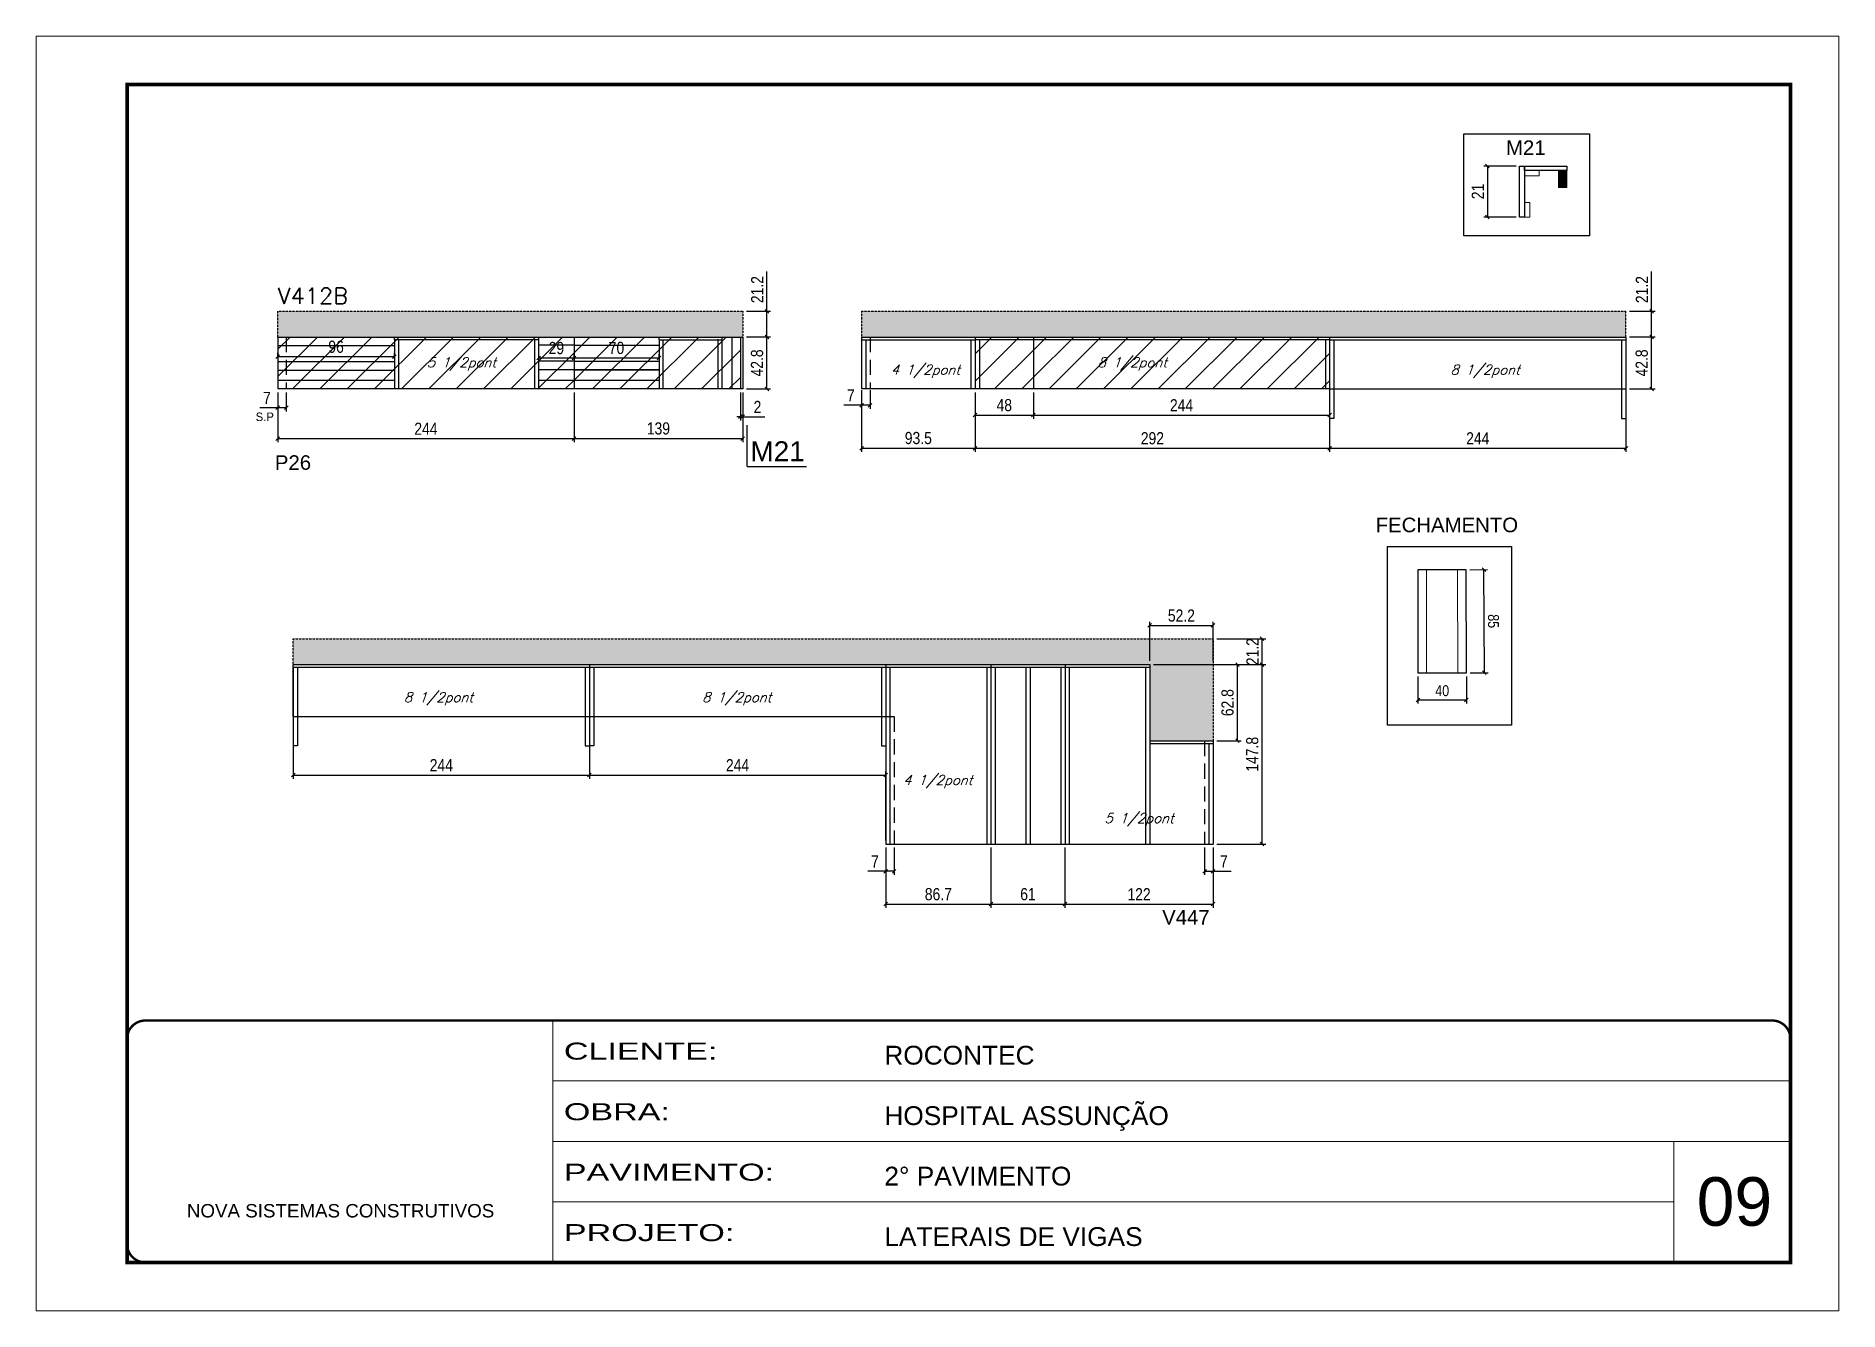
# Model space of a CAD drawing. Extents: x 137137 to 143418, y 10464 to 34486.
# Drawn here: x 137137 to 138622, y 31139 to 32189 of the extents above; entities that cross this region are included whole.
import ezdxf

# ---------------------------------------------------------------- set-up
doc = ezdxf.new("R2010")
doc.units = 0
for name, pattern in [('CONTINUO', [0]), ('DASHED', [0.75, 0.5, -0.25]), ('HIDDEN', [0.375, 0.25, -0.125])]:
    doc.linetypes.add(name, pattern=pattern)
for name, color, linetype in [('5', 5, 'Continuous'), ('COTA', 241, 'Continuous'), ('NOMENCLATURA', 7, 'Continuous'), ('Painéis', 200, 'Continuous'), ('Reaproveitamento', 251, 'Continuous'), ('SARR_2.2x7', 40, 'Continuous'), ('SARR_3.5x7', 81, 'Continuous'), ('texto', 7, 'Continuous')]:
    doc.layers.add(name, color=color, linetype=linetype)
for name, color, linetype, lineweight in [('CARIMBO', 255, 'Continuous', 9), ('Folhas', 255, 'Continuous', 9), ('Madeira', 126, 'Continuous', 18), ('Sarr 2.2x7', 40, 'Continuous', 9), ('SARRAFO DE PRESSAO', 251, 'DASHED', 9), ('Texto Seção', 7, 'Continuous', 15)]:
    doc.layers.add(name, color=color, linetype=linetype, lineweight=lineweight)
doc.styles.add('ARIAL', font='arial.ttf')
doc.styles.add('COTA TECNICA', font='techl___.ttf', dxfattribs={"height": 10})
doc.styles.add('COTA TECNICA-50', font='techl___.ttf', dxfattribs={"height": 9})
doc.styles.add('REGUA-120', font='ROMANS.shx', dxfattribs={"height": 15})
doc.styles.add('Romans', font='romans.shx')
doc.styles.add('ROMAS860', font='ROMAS860.SHX')
doc.styles.get("Standard").update_dxf_attribs({"font": 'arial.ttf'})
doc.styles.add('Tecnologia', font='')
doc.styles.get('Tecnologia').set_extended_font_data('Forgotten Futurist')
doc.dimstyles.new('COTA PAINEL-50', dxfattribs={"dimtxt": 9, "dimasz": 3, "dimexe": 3, "dimexo": 3, "dimgap": 3, "dimtad": 1, "dimdec": 1, "dimzin": 12, "dimdsep": 46, "dimtxsty": 'COTA TECNICA-50', "dimblk1": 'OBLIQUE', "dimblk2": 'OBLIQUE', "dimsah": 1, "dimcen": 0.9, "dimclrd": 4, "dimclre": 4, "dimclrt": 240, "dimadec": 1, "dimazin": 3, "dimtfac": 1, "dimtdec": 1, "dimtmove": 0, "dimatfit": 3, "dimfxl": 1, "dimtolj": 1, "dimtzin": 12, "dimarcsym": 0})
doc.dimstyles.new('PAINEL', dxfattribs={"dimtxt": 10, "dimasz": 3, "dimexe": 3, "dimexo": 3, "dimgap": 3, "dimtad": 1, "dimdec": 1, "dimzin": 12, "dimdsep": 46, "dimtxsty": 'COTA TECNICA', "dimblk1": 'OBLIQUE', "dimblk2": 'OBLIQUE', "dimsah": 1, "dimcen": 0.9, "dimclrd": 4, "dimclre": 4, "dimclrt": 240, "dimadec": 1, "dimazin": 3, "dimtfac": 1, "dimtdec": 1, "dimtmove": 0, "dimatfit": 3, "dimfxl": 1, "dimtolj": 1, "dimtzin": 12, "dimarcsym": 0})
pattern_1 = [(45, (4723.95, -1848.491), (-11.2253202, 11.2253202), [])]

msp = doc.modelspace()

# ---------------------------------------------------------------- texts
at = {"layer": '5', "color": 7, "linetype": 'Continuous'}
for s, p in [('M21', (138348.07, 32090.66)), ('FECHAMENTO', (138240.68, 31779.99))]:
    msp.add_text(s, height=12, rotation=359.99996, dxfattribs=at).set_placement(p)
at = {"layer": '5', "linetype": 'Continuous'}
for s, p in [('P26', (137334, 31831.36)), ('V447', (138064.86, 31456.9))]:
    msp.add_text(s, height=12, rotation=0.00004, dxfattribs=at).set_placement(p)
at = {"layer": 'CARIMBO', "style": 'ARIAL'}
msp.add_text('09', height=40, dxfattribs=at).set_placement((138505.15, 31208.77))
at = {"layer": 'NOMENCLATURA', "linetype": 'Continuous'}
msp.add_text('M21', height=16.5, dxfattribs=at).set_placement((137725.67, 31838.39))
at = {"layer": 'texto', "color": 2, "char_height": 8, "attachment_point": 5, "style": 'Romans'}
for s, insert in [('{\\Q19;\\C256;5 1/2pont}', (137487.7, 31918.58)), ('{\\Q19;\\C256;4 1/2pont}', (137869.87, 31912.54)), ('{\\Q19;\\C256;8 1/2pont}', (138040.29, 31918.58)), ('{\\Q19;\\C256;8 1/2pont}', (138330.9, 31912.54)), ('{\\Q19;\\C256;8 1/2pont}', (137468.73, 31642.75)), ('{\\Q19;\\C256;8 1/2pont}', (137714.46, 31642.75)), ('{\\Q19;\\C256;4 1/2pont}', (137880.05, 31574.61)), ('{\\Q19;\\C256;5 1/2pont}', (138045.87, 31543.13))]:
    msp.add_mtext(s, dxfattribs=dict(at, insert=insert))
at = {"layer": 'texto', "color": 4, "insert": (137325.69, 31875.01), "char_height": 7, "attachment_point": 5, "style": 'ROMAS860'}
msp.add_mtext('S.P', dxfattribs=at)
at = {"layer": 'Texto Seção', "style": 'REGUA-120', "width": 1.05}
msp.add_text('V412B', height=13, dxfattribs=at).set_placement((137336.4, 31968.15))

# ---------------------------------------------------------------- blocks, each defined once
blk = doc.blocks.new('9999999999')
at = {"color": 30, "linetype": 'CONTINUO'}
for p, q in [((98564.6, 34230.2), (98564.6, 34429.4)), ((98564.6, 34379.6), (99584, 34379.6)), ((98564.6, 34329.8), (99488, 34329.8)), ((99584, 34329.8), (99488, 34329.8)), ((99488, 34329.8), (99488, 34230.2)), ((98564.6, 34280), (99488, 34280))]:
    blk.add_line(p, q, dxfattribs=at)
at = {"color": 30, "linetype": 'CONTINUO', "const_width": 2}
blk.add_lwpolyline([(99584, 34230.2), (99584, 34414.4, 0.414214), (99569, 34429.4), (98229, 34429.4, 0.414214), (98214, 34414.4), (98214, 34245.2, 0.414214), (98229, 34230.2), (99584, 34230.2)], format="xyb", dxfattribs=at)
at = {"layer": 'Folhas'}
blk.add_lwpolyline([(98139, 34190.2), (99624, 34190.2), (99624, 35240.2), (98139, 35240.2)], close=True, dxfattribs=at)
at = {"layer": 'Folhas', "color": 30, "const_width": 3}
blk.add_lwpolyline([(98214, 34230.2), (99584, 34230.2), (99584, 35200.2), (98214, 35200.2)], close=True, dxfattribs=at)
at = {"color": 7, "linetype": 'Continuous', "ltscale": 5, "style": 'ARIAL'}
for s, height, p in [('ROCONTEC', 15.48, (98837.7, 34393.1)), ('HOSPITAL ASSUNÇÃO', 15.483, (98837.7, 34343.3)), ('2° PAVIMENTO', 15.483, (98837.7, 34293.5)), ('NOVA SISTEMAS CONSTRUTIVOS', 11.059, (98263.2, 34267.2)), ('LATERAIS DE VIGAS', 15.483, (98837.7, 34243.7))]:
    blk.add_text(s, height=height, dxfattribs=at).set_placement(p)
at = {"layer": 'Folhas', "color": 7, "style": 'Tecnologia', "width": 1.5}
for s, p in [('CLIENTE:', (98573.7, 34397.2)), ('OBRA:', (98573.7, 34347.3)), ('PAVIMENTO:', (98573.7, 34297.5)), ('PROJETO:', (98573.7, 34247.7))]:
    blk.add_text(s, height=14, dxfattribs=at).set_placement(p)
blk = doc.blocks.new('_Oblique')
at = {"color": 0, "linetype": 'ByBlock', "lineweight": -2}
blk.add_line((-0.5, -0.5), (0.5, 0.5), dxfattribs=at)
blk = doc.blocks.new('*D297')
at = {"layer": 'COTA', "color": 4, "linetype": 'ByBlock', "lineweight": -2, "transparency": 16777216}
for p, q in [((137336.4, 31895), (137336.4, 31879.5)), ((137343.4, 31895), (137343.4, 31879.5)), ((137336.4, 31882.5), (137321.7, 31882.5)), ((137343.4, 31882.5), (137336.4, 31882.5))]:
    blk.add_line(p, q, dxfattribs=at)
at = {"layer": 'Defpoints', "color": 0, "linetype": 'ByBlock', "transparency": 16777216}
for p in [(137336.4, 31898), (137343.4, 31898), (137336.4, 31882.5)]:
    blk.add_point(p, dxfattribs=at)
at = {"layer": 'COTA', "color": 4, "linetype": 'ByBlock', "lineweight": -2, "transparency": 16777216, "xscale": 3, "yscale": 3, "zscale": 3, "rotation": 180}
blk.add_blockref('_Oblique', (137336.4, 31882.5), dxfattribs=at)
at = {"layer": 'COTA', "color": 4, "linetype": 'ByBlock', "lineweight": -2, "transparency": 16777216, "xscale": 3, "yscale": 3, "zscale": 3}
blk.add_blockref('_Oblique', (137343.4, 31882.5), dxfattribs=at)
at = {"layer": 'COTA', "color": 240, "linetype": 'ByBlock', "transparency": 16777216, "insert": (137327.5, 31890.6), "char_height": 10, "attachment_point": 5, "style": 'COTA TECNICA'}
blk.add_mtext('\\A1;7', dxfattribs=at)
blk = doc.blocks.new('*D922')
at = {"layer": 'COTA', "color": 4, "linetype": 'ByBlock', "lineweight": -2, "transparency": 16777216}
for p, q in [((138202.8, 31895), (138202.8, 31846.2)), ((138446.8, 31895), (138446.8, 31846.2)), ((138202.8, 31849.2), (138446.8, 31849.2))]:
    blk.add_line(p, q, dxfattribs=at)
at = {"layer": 'Defpoints', "color": 0, "linetype": 'ByBlock', "transparency": 16777216}
for p in [(138202.8, 31898), (138446.8, 31898), (138446.8, 31849.2)]:
    blk.add_point(p, dxfattribs=at)
at = {"layer": 'COTA', "color": 4, "linetype": 'ByBlock', "lineweight": -2, "transparency": 16777216, "xscale": 3, "yscale": 3, "zscale": 3, "rotation": 180}
blk.add_blockref('_Oblique', (138202.8, 31849.2), dxfattribs=at)
at = {"layer": 'COTA', "color": 4, "linetype": 'ByBlock', "lineweight": -2, "transparency": 16777216, "xscale": 3, "yscale": 3, "zscale": 3}
blk.add_blockref('_Oblique', (138446.8, 31849.2), dxfattribs=at)
at = {"layer": 'COTA', "color": 240, "linetype": 'ByBlock', "transparency": 16777216, "insert": (138324.8, 31857.3), "char_height": 10, "attachment_point": 5, "style": 'COTA TECNICA'}
blk.add_mtext('\\A1;244', dxfattribs=at)
blk = doc.blocks.new('*D923')
at = {"layer": 'COTA', "color": 4, "lineweight": -2, "ltscale": 25, "transparency": 16777216}
for p, q in [((137593.1, 31625.2), (137593.1, 31577)), ((137593.1, 31580), (137837.1, 31580)), ((137837.1, 31526.2), (137837.1, 31583))]:
    blk.add_line(p, q, dxfattribs=at)
at = {"layer": 'Defpoints', "color": 0, "ltscale": 25, "transparency": 16777216}
for p in [(137593.1, 31628.2), (137837.1, 31580), (137837.1, 31523.2)]:
    blk.add_point(p, dxfattribs=at)
at = {"layer": 'COTA', "color": 4, "lineweight": -2, "ltscale": 25, "transparency": 16777216, "xscale": 3, "yscale": 3, "zscale": 3, "rotation": 180}
blk.add_blockref('_Oblique', (137593.1, 31580), dxfattribs=at)
at = {"layer": 'COTA', "color": 4, "lineweight": -2, "ltscale": 25, "transparency": 16777216, "xscale": 3, "yscale": 3, "zscale": 3}
blk.add_blockref('_Oblique', (137837.1, 31580), dxfattribs=at)
at = {"layer": 'COTA', "color": 240, "ltscale": 25, "transparency": 16777216, "insert": (137715.1, 31588.1), "char_height": 10, "attachment_point": 5, "style": 'COTA TECNICA'}
blk.add_mtext('\\A1;244', dxfattribs=at)
blk = doc.blocks.new('*D1120')
at = {"layer": 'COTA', "color": 4, "lineweight": -2, "ltscale": 25, "transparency": 16777216}
for p, q in [((137336.4, 31923.3), (137336.4, 31927.6)), ((137432.4, 31923.3), (137432.4, 31927.6)), ((137336.4, 31924.6), (137432.4, 31924.6))]:
    blk.add_line(p, q, dxfattribs=at)
at = {"layer": 'Defpoints', "color": 0, "ltscale": 25, "transparency": 16777216}
for p in [(137336.4, 31920.3), (137432.4, 31924.6), (137432.4, 31920.3)]:
    blk.add_point(p, dxfattribs=at)
at = {"layer": 'COTA', "color": 4, "lineweight": -2, "ltscale": 25, "transparency": 16777216, "xscale": 3, "yscale": 3, "zscale": 3, "rotation": 180}
blk.add_blockref('_Oblique', (137336.4, 31924.6), dxfattribs=at)
at = {"layer": 'COTA', "color": 4, "lineweight": -2, "ltscale": 25, "transparency": 16777216, "xscale": 3, "yscale": 3, "zscale": 3}
blk.add_blockref('_Oblique', (137432.4, 31924.6), dxfattribs=at)
at = {"layer": 'COTA', "color": 240, "ltscale": 25, "transparency": 16777216, "insert": (137384.4, 31932.7), "char_height": 10, "attachment_point": 5, "style": 'COTA TECNICA'}
blk.add_mtext('\\A1;96', dxfattribs=at)
blk = doc.blocks.new('*D1121')
at = {"layer": 'COTA', "color": 4, "lineweight": -2, "ltscale": 25, "transparency": 16777216}
for p, q in [((137551.4, 31923.8), (137551.4, 31926.6)), ((137551.4, 31923.6), (137580.4, 31923.6)), ((137580.4, 31923.8), (137580.4, 31926.6))]:
    blk.add_line(p, q, dxfattribs=at)
at = {"layer": 'Defpoints', "color": 0, "ltscale": 25, "transparency": 16777216}
for p in [(137551.4, 31920.8), (137580.4, 31923.6), (137580.4, 31920.8)]:
    blk.add_point(p, dxfattribs=at)
at = {"layer": 'COTA', "color": 4, "lineweight": -2, "ltscale": 25, "transparency": 16777216, "xscale": 3, "yscale": 3, "zscale": 3, "rotation": 180}
blk.add_blockref('_Oblique', (137551.4, 31923.6), dxfattribs=at)
at = {"layer": 'COTA', "color": 4, "lineweight": -2, "ltscale": 25, "transparency": 16777216, "xscale": 3, "yscale": 3, "zscale": 3}
blk.add_blockref('_Oblique', (137580.4, 31923.6), dxfattribs=at)
at = {"layer": 'COTA', "color": 240, "ltscale": 25, "transparency": 16777216, "insert": (137565.9, 31931.6), "char_height": 10, "attachment_point": 5, "style": 'COTA TECNICA'}
blk.add_mtext('\\A1;29', dxfattribs=at)
blk = doc.blocks.new('*D1122')
at = {"layer": 'COTA', "color": 4, "lineweight": -2, "ltscale": 25, "transparency": 16777216}
for p, q in [((137580.4, 31923.8), (137580.4, 31926.6)), ((137580.4, 31923.6), (137650.4, 31923.6)), ((137650.4, 31923.8), (137650.4, 31926.6))]:
    blk.add_line(p, q, dxfattribs=at)
at = {"layer": 'Defpoints', "color": 0, "ltscale": 25, "transparency": 16777216}
for p in [(137580.4, 31920.8), (137650.4, 31923.6), (137650.4, 31920.8)]:
    blk.add_point(p, dxfattribs=at)
at = {"layer": 'COTA', "color": 4, "lineweight": -2, "ltscale": 25, "transparency": 16777216, "xscale": 3, "yscale": 3, "zscale": 3, "rotation": 180}
blk.add_blockref('_Oblique', (137580.4, 31923.6), dxfattribs=at)
at = {"layer": 'COTA', "color": 4, "lineweight": -2, "ltscale": 25, "transparency": 16777216, "xscale": 3, "yscale": 3, "zscale": 3}
blk.add_blockref('_Oblique', (137650.4, 31923.6), dxfattribs=at)
at = {"layer": 'COTA', "color": 240, "ltscale": 25, "transparency": 16777216, "insert": (137615.4, 31931.7), "char_height": 10, "attachment_point": 5, "style": 'COTA TECNICA'}
blk.add_mtext('\\A1;70', dxfattribs=at)
blk = doc.blocks.new('*D1123')
at = {"layer": 'COTA', "color": 4, "lineweight": -2, "ltscale": 25, "transparency": 16777216}
for p, q in [((137336.4, 31895), (137336.4, 31854.1)), ((137580.4, 31895), (137580.4, 31854.1)), ((137336.4, 31857.1), (137580.4, 31857.1))]:
    blk.add_line(p, q, dxfattribs=at)
at = {"layer": 'Defpoints', "color": 0, "ltscale": 25, "transparency": 16777216}
for p in [(137336.4, 31898), (137580.4, 31898), (137580.4, 31857.1)]:
    blk.add_point(p, dxfattribs=at)
at = {"layer": 'COTA', "color": 4, "lineweight": -2, "ltscale": 25, "transparency": 16777216, "xscale": 3, "yscale": 3, "zscale": 3, "rotation": 180}
blk.add_blockref('_Oblique', (137336.4, 31857.1), dxfattribs=at)
at = {"layer": 'COTA', "color": 4, "lineweight": -2, "ltscale": 25, "transparency": 16777216, "xscale": 3, "yscale": 3, "zscale": 3}
blk.add_blockref('_Oblique', (137580.4, 31857.1), dxfattribs=at)
at = {"layer": 'COTA', "color": 240, "ltscale": 25, "transparency": 16777216, "insert": (137458.4, 31865.2), "char_height": 10, "attachment_point": 5, "style": 'COTA TECNICA'}
blk.add_mtext('\\A1;244', dxfattribs=at)
blk = doc.blocks.new('*D1124')
at = {"layer": 'COTA', "color": 4, "lineweight": -2, "ltscale": 25, "transparency": 16777216}
for p, q in [((137580.4, 31895), (137580.4, 31854.1)), ((137719.4, 31895), (137719.4, 31854.1)), ((137580.4, 31857.1), (137719.4, 31857.1))]:
    blk.add_line(p, q, dxfattribs=at)
at = {"layer": 'Defpoints', "color": 0, "ltscale": 25, "transparency": 16777216}
for p in [(137580.4, 31898), (137719.4, 31898), (137719.4, 31857.1)]:
    blk.add_point(p, dxfattribs=at)
at = {"layer": 'COTA', "color": 4, "lineweight": -2, "ltscale": 25, "transparency": 16777216, "xscale": 3, "yscale": 3, "zscale": 3, "rotation": 180}
blk.add_blockref('_Oblique', (137580.4, 31857.1), dxfattribs=at)
at = {"layer": 'COTA', "color": 4, "lineweight": -2, "ltscale": 25, "transparency": 16777216, "xscale": 3, "yscale": 3, "zscale": 3}
blk.add_blockref('_Oblique', (137719.4, 31857.1), dxfattribs=at)
at = {"layer": 'COTA', "color": 240, "ltscale": 25, "transparency": 16777216, "insert": (137649.9, 31865.4), "char_height": 10, "attachment_point": 5, "style": 'COTA TECNICA'}
blk.add_mtext('\\A1;139', dxfattribs=at)
blk = doc.blocks.new('*D1125')
at = {"layer": 'COTA', "color": 4, "lineweight": -2, "ltscale": 25, "transparency": 16777216}
for p, q in [((137717.4, 31895), (137717.4, 31872.1)), ((137719.4, 31895), (137719.4, 31872.1)), ((137717.4, 31875.1), (137714.4, 31875.1)), ((137717.4, 31875.1), (137719.4, 31875.1)), ((137719.4, 31875.1), (137737.5, 31875.1))]:
    blk.add_line(p, q, dxfattribs=at)
at = {"layer": 'Defpoints', "color": 0, "ltscale": 25, "transparency": 16777216}
for p in [(137717.4, 31898), (137719.4, 31898), (137719.4, 31875.1)]:
    blk.add_point(p, dxfattribs=at)
at = {"layer": 'COTA', "color": 4, "lineweight": -2, "ltscale": 25, "transparency": 16777216, "xscale": 3, "yscale": 3, "zscale": 3}
blk.add_blockref('_Oblique', (137717.4, 31875.1), dxfattribs=at)
at = {"layer": 'COTA', "color": 4, "lineweight": -2, "ltscale": 25, "transparency": 16777216, "xscale": 3, "yscale": 3, "zscale": 3, "rotation": 180}
blk.add_blockref('_Oblique', (137719.4, 31875.1), dxfattribs=at)
at = {"layer": 'COTA', "color": 240, "ltscale": 25, "transparency": 16777216, "insert": (137731.5, 31883.1), "char_height": 10, "attachment_point": 5, "style": 'COTA TECNICA'}
blk.add_mtext('\\A1;2', dxfattribs=at)
blk = doc.blocks.new('*D1126')
at = {"layer": 'COTA', "color": 4, "linetype": 'ByBlock', "lineweight": -2, "transparency": 16777216}
for p, q in [((137817.3, 31884.6), (137802.6, 31884.6)), ((137817.3, 31897), (137817.3, 31881.6)), ((137824.3, 31884.6), (137817.3, 31884.6)), ((137824.3, 31897), (137824.3, 31881.6))]:
    blk.add_line(p, q, dxfattribs=at)
at = {"layer": 'Defpoints', "color": 0, "linetype": 'ByBlock', "transparency": 16777216}
for p in [(137817.3, 31900), (137824.3, 31900), (137817.3, 31884.6)]:
    blk.add_point(p, dxfattribs=at)
at = {"layer": 'COTA', "color": 4, "linetype": 'ByBlock', "lineweight": -2, "transparency": 16777216, "xscale": 3, "yscale": 3, "zscale": 3, "rotation": 180}
blk.add_blockref('_Oblique', (137817.3, 31884.6), dxfattribs=at)
at = {"layer": 'COTA', "color": 4, "linetype": 'ByBlock', "lineweight": -2, "transparency": 16777216, "xscale": 3, "yscale": 3, "zscale": 3}
blk.add_blockref('_Oblique', (137824.3, 31884.6), dxfattribs=at)
at = {"layer": 'COTA', "color": 240, "linetype": 'ByBlock', "transparency": 16777216, "insert": (137808.4, 31892.7), "char_height": 10, "attachment_point": 5, "style": 'COTA TECNICA'}
blk.add_mtext('\\A1;7', dxfattribs=at)
blk = doc.blocks.new('*D1127')
at = {"layer": 'COTA', "color": 4, "lineweight": -2, "ltscale": 25, "transparency": 16777216}
for p, q in [((137817.3, 31895), (137817.3, 31846.2)), ((137910.8, 31895), (137910.8, 31846.2)), ((137817.3, 31849.2), (137910.8, 31849.2))]:
    blk.add_line(p, q, dxfattribs=at)
at = {"layer": 'Defpoints', "color": 0, "ltscale": 25, "transparency": 16777216}
for p in [(137817.3, 31898), (137910.8, 31898), (137910.8, 31849.2)]:
    blk.add_point(p, dxfattribs=at)
at = {"layer": 'COTA', "color": 4, "lineweight": -2, "ltscale": 25, "transparency": 16777216, "xscale": 3, "yscale": 3, "zscale": 3, "rotation": 180}
blk.add_blockref('_Oblique', (137817.3, 31849.2), dxfattribs=at)
at = {"layer": 'COTA', "color": 4, "lineweight": -2, "ltscale": 25, "transparency": 16777216, "xscale": 3, "yscale": 3, "zscale": 3}
blk.add_blockref('_Oblique', (137910.8, 31849.2), dxfattribs=at)
at = {"layer": 'COTA', "color": 240, "ltscale": 25, "transparency": 16777216, "insert": (137864, 31857.5), "char_height": 10, "attachment_point": 5, "style": 'COTA TECNICA'}
blk.add_mtext('\\A1;93.5', dxfattribs=at)
blk = doc.blocks.new('*D1128')
at = {"layer": 'COTA', "color": 4, "lineweight": -2, "ltscale": 25, "transparency": 16777216}
for p, q in [((137910.8, 31895), (137910.8, 31846.2)), ((138202.8, 31895), (138202.8, 31846.2)), ((137910.8, 31849.2), (138202.8, 31849.2))]:
    blk.add_line(p, q, dxfattribs=at)
at = {"layer": 'Defpoints', "color": 0, "ltscale": 25, "transparency": 16777216}
for p in [(137910.8, 31898), (138202.8, 31898), (138202.8, 31849.2)]:
    blk.add_point(p, dxfattribs=at)
at = {"layer": 'COTA', "color": 4, "lineweight": -2, "ltscale": 25, "transparency": 16777216, "xscale": 3, "yscale": 3, "zscale": 3, "rotation": 180}
blk.add_blockref('_Oblique', (137910.8, 31849.2), dxfattribs=at)
at = {"layer": 'COTA', "color": 4, "lineweight": -2, "ltscale": 25, "transparency": 16777216, "xscale": 3, "yscale": 3, "zscale": 3}
blk.add_blockref('_Oblique', (138202.8, 31849.2), dxfattribs=at)
at = {"layer": 'COTA', "color": 240, "ltscale": 25, "transparency": 16777216, "insert": (138056.8, 31857.3), "char_height": 10, "attachment_point": 5, "style": 'COTA TECNICA'}
blk.add_mtext('\\A1;292', dxfattribs=at)
blk = doc.blocks.new('*D1129')
at = {"layer": 'COTA', "color": 4, "lineweight": -2, "ltscale": 25, "transparency": 16777216}
for p, q in [((137910.8, 31895), (137910.8, 31873.5)), ((137958.8, 31895), (137958.8, 31873.5)), ((137910.8, 31876.5), (137958.8, 31876.5))]:
    blk.add_line(p, q, dxfattribs=at)
at = {"layer": 'Defpoints', "color": 0, "ltscale": 25, "transparency": 16777216}
for p in [(137910.8, 31898), (137958.8, 31898), (137958.8, 31876.5)]:
    blk.add_point(p, dxfattribs=at)
at = {"layer": 'COTA', "color": 4, "lineweight": -2, "ltscale": 25, "transparency": 16777216, "xscale": 3, "yscale": 3, "zscale": 3, "rotation": 180}
blk.add_blockref('_Oblique', (137910.8, 31876.5), dxfattribs=at)
at = {"layer": 'COTA', "color": 4, "lineweight": -2, "ltscale": 25, "transparency": 16777216, "xscale": 3, "yscale": 3, "zscale": 3}
blk.add_blockref('_Oblique', (137958.8, 31876.5), dxfattribs=at)
at = {"layer": 'COTA', "color": 240, "ltscale": 25, "transparency": 16777216, "insert": (137934.8, 31884.6), "char_height": 10, "attachment_point": 5, "style": 'COTA TECNICA'}
blk.add_mtext('\\A1;48', dxfattribs=at)
blk = doc.blocks.new('*D1130')
at = {"layer": 'COTA', "color": 4, "lineweight": -2, "ltscale": 25, "transparency": 16777216}
for p, q in [((137958.8, 31895), (137958.8, 31873.5)), ((138202.8, 31895), (138202.8, 31873.5)), ((137958.8, 31876.5), (138202.8, 31876.5))]:
    blk.add_line(p, q, dxfattribs=at)
at = {"layer": 'Defpoints', "color": 0, "ltscale": 25, "transparency": 16777216}
for p in [(137958.8, 31898), (138202.8, 31898), (138202.8, 31876.5)]:
    blk.add_point(p, dxfattribs=at)
at = {"layer": 'COTA', "color": 4, "lineweight": -2, "ltscale": 25, "transparency": 16777216, "xscale": 3, "yscale": 3, "zscale": 3, "rotation": 180}
blk.add_blockref('_Oblique', (137958.8, 31876.5), dxfattribs=at)
at = {"layer": 'COTA', "color": 4, "lineweight": -2, "ltscale": 25, "transparency": 16777216, "xscale": 3, "yscale": 3, "zscale": 3}
blk.add_blockref('_Oblique', (138202.8, 31876.5), dxfattribs=at)
at = {"layer": 'COTA', "color": 240, "ltscale": 25, "transparency": 16777216, "insert": (138080.8, 31884.5), "char_height": 10, "attachment_point": 5, "style": 'COTA TECNICA'}
blk.add_mtext('\\A1;244', dxfattribs=at)
blk = doc.blocks.new('*D1131')
at = {"layer": 'COTA', "color": 4, "lineweight": -2, "ltscale": 25, "transparency": 16777216}
for p, q in [((138099.8, 31520.2), (138099.8, 31497.8)), ((138106.8, 31520.2), (138106.8, 31497.8)), ((138099.8, 31500.8), (138106.8, 31500.8)), ((138106.8, 31500.8), (138121.6, 31500.8))]:
    blk.add_line(p, q, dxfattribs=at)
at = {"layer": 'Defpoints', "color": 0, "ltscale": 25, "transparency": 16777216}
for p in [(138099.8, 31523.2), (138106.8, 31523.2), (138106.8, 31500.8)]:
    blk.add_point(p, dxfattribs=at)
at = {"layer": 'COTA', "color": 4, "lineweight": -2, "ltscale": 25, "transparency": 16777216, "xscale": 3, "yscale": 3, "zscale": 3, "rotation": 180}
blk.add_blockref('_Oblique', (138099.8, 31500.8), dxfattribs=at)
at = {"layer": 'COTA', "color": 4, "lineweight": -2, "ltscale": 25, "transparency": 16777216, "xscale": 3, "yscale": 3, "zscale": 3}
blk.add_blockref('_Oblique', (138106.8, 31500.8), dxfattribs=at)
at = {"layer": 'COTA', "color": 240, "ltscale": 25, "transparency": 16777216, "insert": (138115.7, 31508.8), "char_height": 10, "attachment_point": 5, "style": 'COTA TECNICA'}
blk.add_mtext('\\A1;7', dxfattribs=at)
blk = doc.blocks.new('*D1132')
at = {"layer": 'COTA', "color": 4, "lineweight": -2, "ltscale": 25, "transparency": 16777216}
for p, q in [((137837.1, 31520.2), (137837.1, 31497.8)), ((137844.1, 31520.2), (137844.1, 31497.8)), ((137837.1, 31500.8), (137822.4, 31500.8)), ((137844.1, 31500.8), (137837.1, 31500.8))]:
    blk.add_line(p, q, dxfattribs=at)
at = {"layer": 'Defpoints', "color": 0, "ltscale": 25, "transparency": 16777216}
for p in [(137837.1, 31523.2), (137844.1, 31523.2), (137837.1, 31500.8)]:
    blk.add_point(p, dxfattribs=at)
at = {"layer": 'COTA', "color": 4, "lineweight": -2, "ltscale": 25, "transparency": 16777216, "xscale": 3, "yscale": 3, "zscale": 3, "rotation": 180}
blk.add_blockref('_Oblique', (137837.1, 31500.8), dxfattribs=at)
at = {"layer": 'COTA', "color": 4, "lineweight": -2, "ltscale": 25, "transparency": 16777216, "xscale": 3, "yscale": 3, "zscale": 3}
blk.add_blockref('_Oblique', (137844.1, 31500.8), dxfattribs=at)
at = {"layer": 'COTA', "color": 240, "ltscale": 25, "transparency": 16777216, "insert": (137828.3, 31508.8), "char_height": 10, "attachment_point": 5, "style": 'COTA TECNICA'}
blk.add_mtext('\\A1;7', dxfattribs=at)
blk = doc.blocks.new('*D1133')
at = {"layer": 'COTA', "color": 4, "lineweight": -2, "ltscale": 25, "transparency": 16777216}
for p, q in [((138054.6, 31674), (138054.6, 31706.2)), ((138106.8, 31674), (138106.8, 31706.2)), ((138054.6, 31703.2), (138106.8, 31703.2))]:
    blk.add_line(p, q, dxfattribs=at)
at = {"layer": 'Defpoints', "color": 0, "ltscale": 25, "transparency": 16777216}
for p in [(138106.8, 31703.2), (138054.6, 31671), (138106.8, 31671)]:
    blk.add_point(p, dxfattribs=at)
at = {"layer": 'COTA', "color": 4, "lineweight": -2, "ltscale": 25, "transparency": 16777216, "xscale": 3, "yscale": 3, "zscale": 3, "rotation": 180}
blk.add_blockref('_Oblique', (138054.6, 31703.2), dxfattribs=at)
at = {"layer": 'COTA', "color": 4, "lineweight": -2, "ltscale": 25, "transparency": 16777216, "xscale": 3, "yscale": 3, "zscale": 3}
blk.add_blockref('_Oblique', (138106.8, 31703.2), dxfattribs=at)
at = {"layer": 'COTA', "color": 240, "ltscale": 25, "transparency": 16777216, "insert": (138080.7, 31711.3), "char_height": 10, "attachment_point": 5, "style": 'COTA TECNICA'}
blk.add_mtext('\\A1;52.2', dxfattribs=at)
blk = doc.blocks.new('*D1134')
at = {"layer": 'COTA', "color": 4, "lineweight": -2, "ltscale": 25, "transparency": 16777216}
for p, q in [((138057.6, 31671), (138150.2, 31671)), ((138147.2, 31523.2), (138147.2, 31671)), ((138109.8, 31523.2), (138150.2, 31523.2))]:
    blk.add_line(p, q, dxfattribs=at)
at = {"layer": 'Defpoints', "color": 0, "ltscale": 25, "transparency": 16777216}
for p in [(138054.6, 31671), (138147.2, 31671), (138106.8, 31523.2)]:
    blk.add_point(p, dxfattribs=at)
at = {"layer": 'COTA', "color": 4, "lineweight": -2, "ltscale": 25, "transparency": 16777216, "xscale": 3, "yscale": 3, "zscale": 3}
for p, rotation in [((138147.2, 31671), 90), ((138147.2, 31523.2), 270)]:
    blk.add_blockref('_Oblique', p, dxfattribs=dict(at, rotation=rotation))
at = {"layer": 'COTA', "color": 240, "ltscale": 25, "transparency": 16777216, "insert": (138139.1, 31597.1), "char_height": 10, "attachment_point": 5, "rotation": 90, "style": 'COTA TECNICA'}
blk.add_mtext('\\A1;147.8', dxfattribs=at)
blk = doc.blocks.new('*D1135')
at = {"layer": 'COTA', "color": 4, "lineweight": -2, "ltscale": 25, "transparency": 16777216}
for p, q in [((138109.8, 31692.2), (138150.2, 31692.2)), ((138147.2, 31671), (138147.2, 31692.2)), ((138057.6, 31671), (138150.2, 31671))]:
    blk.add_line(p, q, dxfattribs=at)
at = {"layer": 'Defpoints', "color": 0, "ltscale": 25, "transparency": 16777216}
for p in [(138106.8, 31692.2), (138147.2, 31692.2), (138054.6, 31671)]:
    blk.add_point(p, dxfattribs=at)
at = {"layer": 'COTA', "color": 4, "lineweight": -2, "ltscale": 25, "transparency": 16777216, "xscale": 3, "yscale": 3, "zscale": 3}
for p, rotation in [((138147.2, 31692.2), 90), ((138147.2, 31671), 270)]:
    blk.add_blockref('_Oblique', p, dxfattribs=dict(at, rotation=rotation))
at = {"layer": 'COTA', "color": 240, "ltscale": 25, "transparency": 16777216, "insert": (138139.2, 31681.6), "char_height": 10, "attachment_point": 5, "rotation": 90, "style": 'COTA TECNICA'}
blk.add_mtext('\\A1;21.2', dxfattribs=at)
blk = doc.blocks.new('*D1136')
at = {"layer": 'COTA', "color": 4, "lineweight": -2, "ltscale": 25, "transparency": 16777216}
for p, q in [((138057.6, 31671), (138129.9, 31671)), ((138126.9, 31608.2), (138126.9, 31671)), ((138109.8, 31608.2), (138129.9, 31608.2))]:
    blk.add_line(p, q, dxfattribs=at)
at = {"layer": 'Defpoints', "color": 0, "ltscale": 25, "transparency": 16777216}
for p in [(138054.6, 31671), (138126.9, 31671), (138106.8, 31608.2)]:
    blk.add_point(p, dxfattribs=at)
at = {"layer": 'COTA', "color": 4, "lineweight": -2, "ltscale": 25, "transparency": 16777216, "xscale": 3, "yscale": 3, "zscale": 3}
for p, rotation in [((138126.9, 31671), 90), ((138126.9, 31608.2), 270)]:
    blk.add_blockref('_Oblique', p, dxfattribs=dict(at, rotation=rotation))
at = {"layer": 'COTA', "color": 240, "ltscale": 25, "transparency": 16777216, "insert": (138118.7, 31639.6), "char_height": 10, "attachment_point": 5, "rotation": 90, "style": 'COTA TECNICA'}
blk.add_mtext('\\A1;62.8', dxfattribs=at)
blk = doc.blocks.new('*D1137')
at = {"layer": 'COTA', "color": 4, "lineweight": -2, "ltscale": 25, "transparency": 16777216}
for p, q in [((137837.1, 31520.2), (137837.1, 31470.7)), ((137923.8, 31520.2), (137923.8, 31470.7)), ((137837.1, 31473.7), (137923.8, 31473.7))]:
    blk.add_line(p, q, dxfattribs=at)
at = {"layer": 'Defpoints', "color": 0, "ltscale": 25, "transparency": 16777216}
for p in [(137837.1, 31523.2), (137923.8, 31523.2), (137923.8, 31473.7)]:
    blk.add_point(p, dxfattribs=at)
at = {"layer": 'COTA', "color": 4, "lineweight": -2, "ltscale": 25, "transparency": 16777216, "xscale": 3, "yscale": 3, "zscale": 3, "rotation": 180}
blk.add_blockref('_Oblique', (137837.1, 31473.7), dxfattribs=at)
at = {"layer": 'COTA', "color": 4, "lineweight": -2, "ltscale": 25, "transparency": 16777216, "xscale": 3, "yscale": 3, "zscale": 3}
blk.add_blockref('_Oblique', (137923.8, 31473.7), dxfattribs=at)
at = {"layer": 'COTA', "color": 240, "ltscale": 25, "transparency": 16777216, "insert": (137880.5, 31481.8), "char_height": 10, "attachment_point": 5, "style": 'COTA TECNICA'}
blk.add_mtext('\\A1;86.7', dxfattribs=at)
blk = doc.blocks.new('*D1138')
at = {"layer": 'COTA', "color": 4, "lineweight": -2, "ltscale": 25, "transparency": 16777216}
for p, q in [((137923.8, 31520.2), (137923.8, 31470.7)), ((137984.8, 31520.2), (137984.8, 31470.7)), ((137923.8, 31473.7), (137984.8, 31473.7))]:
    blk.add_line(p, q, dxfattribs=at)
at = {"layer": 'Defpoints', "color": 0, "ltscale": 25, "transparency": 16777216}
for p in [(137923.8, 31523.2), (137984.8, 31523.2), (137984.8, 31473.7)]:
    blk.add_point(p, dxfattribs=at)
at = {"layer": 'COTA', "color": 4, "lineweight": -2, "ltscale": 25, "transparency": 16777216, "xscale": 3, "yscale": 3, "zscale": 3, "rotation": 180}
blk.add_blockref('_Oblique', (137923.8, 31473.7), dxfattribs=at)
at = {"layer": 'COTA', "color": 4, "lineweight": -2, "ltscale": 25, "transparency": 16777216, "xscale": 3, "yscale": 3, "zscale": 3}
blk.add_blockref('_Oblique', (137984.8, 31473.7), dxfattribs=at)
at = {"layer": 'COTA', "color": 240, "ltscale": 25, "transparency": 16777216, "insert": (137954.3, 31481.8), "char_height": 10, "attachment_point": 5, "style": 'COTA TECNICA'}
blk.add_mtext('\\A1;61', dxfattribs=at)
blk = doc.blocks.new('*D1139')
at = {"layer": 'COTA', "color": 4, "lineweight": -2, "ltscale": 25, "transparency": 16777216}
for p, q in [((137984.8, 31520.2), (137984.8, 31470.7)), ((138106.8, 31520.2), (138106.8, 31470.7)), ((137984.8, 31473.7), (138106.8, 31473.7))]:
    blk.add_line(p, q, dxfattribs=at)
at = {"layer": 'Defpoints', "color": 0, "ltscale": 25, "transparency": 16777216}
for p in [(137984.8, 31523.2), (138106.8, 31523.2), (138106.8, 31473.7)]:
    blk.add_point(p, dxfattribs=at)
at = {"layer": 'COTA', "color": 4, "lineweight": -2, "ltscale": 25, "transparency": 16777216, "xscale": 3, "yscale": 3, "zscale": 3, "rotation": 180}
blk.add_blockref('_Oblique', (137984.8, 31473.7), dxfattribs=at)
at = {"layer": 'COTA', "color": 4, "lineweight": -2, "ltscale": 25, "transparency": 16777216, "xscale": 3, "yscale": 3, "zscale": 3}
blk.add_blockref('_Oblique', (138106.8, 31473.7), dxfattribs=at)
at = {"layer": 'COTA', "color": 240, "ltscale": 25, "transparency": 16777216, "insert": (138045.8, 31481.8), "char_height": 10, "attachment_point": 5, "style": 'COTA TECNICA'}
blk.add_mtext('\\A1;122', dxfattribs=at)
blk = doc.blocks.new('*D1140')
at = {"layer": 'Defpoints', "color": 0, "linetype": 'ByBlock', "transparency": 16777216}
for p in [(138359.3, 32081.6), (138332.8, 32039.6), (138359.3, 32039.6)]:
    blk.add_point(p, dxfattribs=at)
at = {"layer": 'Sarr 2.2x7', "color": 4, "linetype": 'ByBlock', "lineweight": -2, "transparency": 16777216}
for p, q in [((138356.3, 32081.6), (138329.8, 32081.6)), ((138332.8, 32081.6), (138332.8, 32039.6)), ((138356.3, 32039.6), (138329.8, 32039.6))]:
    blk.add_line(p, q, dxfattribs=at)
at = {"layer": 'Sarr 2.2x7', "color": 4, "linetype": 'ByBlock', "lineweight": -2, "transparency": 16777216, "xscale": 3, "yscale": 3, "zscale": 3}
for p, rotation in [((138332.8, 32081.6), 90), ((138332.8, 32039.6), 270)]:
    blk.add_blockref('_Oblique', p, dxfattribs=dict(at, rotation=rotation))
at = {"layer": 'Sarr 2.2x7', "color": 240, "linetype": 'ByBlock', "transparency": 16777216, "insert": (138324.8, 32060.6), "char_height": 10, "attachment_point": 5, "rotation": 90, "style": 'COTA TECNICA'}
blk.add_mtext('\\A1;21', dxfattribs=at)
blk = doc.blocks.new('*D1141')
at = {"layer": 'COTA', "color": 4, "lineweight": -2, "ltscale": 25, "transparency": 16777216}
for p, q in [((138449.8, 31940.8), (138471, 31940.8)), ((138468, 31898), (138468, 31940.8)), ((138449.8, 31898), (138471, 31898))]:
    blk.add_line(p, q, dxfattribs=at)
at = {"layer": 'Defpoints', "color": 0, "ltscale": 25, "transparency": 16777216}
for p in [(138446.8, 31940.8), (138468, 31940.8), (138446.8, 31898)]:
    blk.add_point(p, dxfattribs=at)
at = {"layer": 'COTA', "color": 4, "lineweight": -2, "ltscale": 25, "transparency": 16777216, "xscale": 3, "yscale": 3, "zscale": 3}
for p, rotation in [((138468, 31940.8), 90), ((138468, 31898), 270)]:
    blk.add_blockref('_Oblique', p, dxfattribs=dict(at, rotation=rotation))
at = {"layer": 'COTA', "color": 240, "ltscale": 25, "transparency": 16777216, "insert": (138459.9, 31919.4), "char_height": 10, "attachment_point": 5, "rotation": 90, "style": 'COTA TECNICA'}
blk.add_mtext('\\A1;42.8', dxfattribs=at)
blk = doc.blocks.new('*D1142')
at = {"layer": 'COTA', "color": 4, "lineweight": -2, "ltscale": 25, "transparency": 16777216}
for p, q in [((138468, 31962), (138468, 31994.7)), ((138449.8, 31962), (138471, 31962)), ((138468, 31940.8), (138468, 31962)), ((138449.8, 31940.8), (138471, 31940.8))]:
    blk.add_line(p, q, dxfattribs=at)
at = {"layer": 'Defpoints', "color": 0, "ltscale": 25, "transparency": 16777216}
for p in [(138446.8, 31962), (138468, 31962), (138446.8, 31940.8)]:
    blk.add_point(p, dxfattribs=at)
at = {"layer": 'COTA', "color": 4, "lineweight": -2, "ltscale": 25, "transparency": 16777216, "xscale": 3, "yscale": 3, "zscale": 3}
for p, rotation in [((138468, 31962), 90), ((138468, 31940.8), 270)]:
    blk.add_blockref('_Oblique', p, dxfattribs=dict(at, rotation=rotation))
at = {"layer": 'COTA', "color": 240, "ltscale": 25, "transparency": 16777216, "insert": (138460, 31979.8), "char_height": 10, "attachment_point": 5, "rotation": 90, "style": 'COTA TECNICA'}
blk.add_mtext('\\A1;21.2', dxfattribs=at)
blk = doc.blocks.new('*D1143')
at = {"layer": 'COTA', "color": 4, "lineweight": -2, "ltscale": 25, "transparency": 16777216}
for p, q in [((137722.4, 31940.8), (137742.3, 31940.8)), ((137739.3, 31898), (137739.3, 31940.8)), ((137722.4, 31898), (137742.3, 31898))]:
    blk.add_line(p, q, dxfattribs=at)
at = {"layer": 'Defpoints', "color": 0, "ltscale": 25, "transparency": 16777216}
for p in [(137719.4, 31940.8), (137739.3, 31940.8), (137719.4, 31898)]:
    blk.add_point(p, dxfattribs=at)
at = {"layer": 'COTA', "color": 4, "lineweight": -2, "ltscale": 25, "transparency": 16777216, "xscale": 3, "yscale": 3, "zscale": 3}
for p, rotation in [((137739.3, 31940.8), 90), ((137739.3, 31898), 270)]:
    blk.add_blockref('_Oblique', p, dxfattribs=dict(at, rotation=rotation))
at = {"layer": 'COTA', "color": 240, "ltscale": 25, "transparency": 16777216, "insert": (137731.2, 31919.4), "char_height": 10, "attachment_point": 5, "rotation": 90, "style": 'COTA TECNICA'}
blk.add_mtext('\\A1;42.8', dxfattribs=at)
blk = doc.blocks.new('*D1144')
at = {"layer": 'COTA', "color": 4, "lineweight": -2, "ltscale": 25, "transparency": 16777216}
for p, q in [((137739.3, 31962), (137739.3, 31994.7)), ((137722.4, 31962), (137742.3, 31962)), ((137739.3, 31940.8), (137739.3, 31962)), ((137722.4, 31940.8), (137742.3, 31940.8))]:
    blk.add_line(p, q, dxfattribs=at)
at = {"layer": 'Defpoints', "color": 0, "ltscale": 25, "transparency": 16777216}
for p in [(137719.4, 31962), (137739.3, 31962), (137719.4, 31940.8)]:
    blk.add_point(p, dxfattribs=at)
at = {"layer": 'COTA', "color": 4, "lineweight": -2, "ltscale": 25, "transparency": 16777216, "xscale": 3, "yscale": 3, "zscale": 3}
for p, rotation in [((137739.3, 31962), 90), ((137739.3, 31940.8), 270)]:
    blk.add_blockref('_Oblique', p, dxfattribs=dict(at, rotation=rotation))
at = {"layer": 'COTA', "color": 240, "ltscale": 25, "transparency": 16777216, "insert": (137731.3, 31979.8), "char_height": 10, "attachment_point": 5, "rotation": 90, "style": 'COTA TECNICA'}
blk.add_mtext('\\A1;21.2', dxfattribs=at)
blk = doc.blocks.new('*D2019')
at = {"layer": 'COTA', "color": 4, "lineweight": -2, "ltscale": 25, "transparency": 16777216}
for p, q in [((137349.1, 31625.2), (137349.1, 31577)), ((137593.1, 31625.2), (137593.1, 31577)), ((137349.1, 31580), (137593.1, 31580))]:
    blk.add_line(p, q, dxfattribs=at)
at = {"layer": 'Defpoints', "color": 0, "ltscale": 25, "transparency": 16777216}
for p in [(137349.1, 31628.2), (137593.1, 31628.2), (137593.1, 31580)]:
    blk.add_point(p, dxfattribs=at)
at = {"layer": 'COTA', "color": 4, "lineweight": -2, "ltscale": 25, "transparency": 16777216, "xscale": 3, "yscale": 3, "zscale": 3, "rotation": 180}
blk.add_blockref('_Oblique', (137349.1, 31580), dxfattribs=at)
at = {"layer": 'COTA', "color": 4, "lineweight": -2, "ltscale": 25, "transparency": 16777216, "xscale": 3, "yscale": 3, "zscale": 3}
blk.add_blockref('_Oblique', (137593.1, 31580), dxfattribs=at)
at = {"layer": 'COTA', "color": 240, "ltscale": 25, "transparency": 16777216, "insert": (137471.1, 31588.1), "char_height": 10, "attachment_point": 5, "style": 'COTA TECNICA'}
blk.add_mtext('\\A1;244', dxfattribs=at)
blk = doc.blocks.new('*D2094')
at = {"layer": 'COTA', "color": 4, "linetype": 'ByBlock', "lineweight": -2, "transparency": 16777216}
for p, q in [((138318.2, 31749.1), (138332.9, 31749.2)), ((138330.3, 31664.2), (138329.9, 31749.2)), ((138318.5, 31664.1), (138333.3, 31664.2))]:
    blk.add_line(p, q, dxfattribs=at)
at = {"layer": 'Defpoints', "color": 0, "linetype": 'ByBlock', "transparency": 16777216}
for p in [(138315.2, 31749.1), (138329.9, 31749.2), (138315.5, 31664.1)]:
    blk.add_point(p, dxfattribs=at)
at = {"layer": 'COTA', "color": 4, "linetype": 'ByBlock', "lineweight": -2, "transparency": 16777216, "xscale": 3, "yscale": 3, "zscale": 3}
for p, rotation in [((138329.9, 31749.2), 90.21800114634054), ((138330.3, 31664.2), 270.2180011463405)]:
    blk.add_blockref('_Oblique', p, dxfattribs=dict(at, rotation=rotation))
at = {"layer": 'COTA', "color": 240, "linetype": 'ByBlock', "transparency": 16777216, "insert": (138337.7, 31706.7), "char_height": 9, "attachment_point": 5, "rotation": 270.218, "style": 'COTA TECNICA-50'}
blk.add_mtext('\\A1;85', dxfattribs=at)
blk = doc.blocks.new('*D2095')
at = {"layer": 'COTA', "color": 4, "linetype": 'ByBlock', "lineweight": -2, "transparency": 16777216}
for p, q in [((138275.5, 31661.1), (138275.5, 31638.8)), ((138315.5, 31661.1), (138315.5, 31638.8)), ((138315.5, 31641.8), (138275.5, 31641.8))]:
    blk.add_line(p, q, dxfattribs=at)
at = {"layer": 'Defpoints', "color": 0, "linetype": 'ByBlock', "transparency": 16777216}
for p in [(138275.5, 31664.1), (138315.5, 31664.1), (138275.5, 31641.8)]:
    blk.add_point(p, dxfattribs=at)
at = {"layer": 'COTA', "color": 4, "linetype": 'ByBlock', "lineweight": -2, "transparency": 16777216, "xscale": 3, "yscale": 3, "zscale": 3, "rotation": 180}
blk.add_blockref('_Oblique', (138275.5, 31641.8), dxfattribs=at)
at = {"layer": 'COTA', "color": 4, "linetype": 'ByBlock', "lineweight": -2, "transparency": 16777216, "xscale": 3, "yscale": 3, "zscale": 3}
blk.add_blockref('_Oblique', (138315.5, 31641.8), dxfattribs=at)
at = {"layer": 'COTA', "color": 240, "linetype": 'ByBlock', "transparency": 16777216, "insert": (138295.5, 31649.4), "char_height": 9, "attachment_point": 5, "style": 'COTA TECNICA-50'}
blk.add_mtext('\\A1;40', dxfattribs=at)

# ---------------------------------------------------------------- dimensions: what is measured, and where the dimension line sits
at = {"layer": 'COTA', "ltscale": 25}
for base, p1, p2, picture, middle in [((137739.34, 31961.97), (137719.4, 31940.77), (137719.4, 31961.97), '*D1144', (137731.28, 31979.83)), ((138468.04, 31961.97), (138446.79, 31940.77), (138446.79, 31961.97), '*D1142', (138459.98, 31979.83)), ((137739.34, 31940.77), (137719.4, 31897.97), (137719.4, 31940.77), '*D1143', (137731.25, 31919.37)), ((138468.04, 31940.77), (138446.79, 31897.97), (138446.79, 31940.77), '*D1141', (138459.94, 31919.37)), ((138147.22, 31670.97), (138106.83, 31523.17), (138054.63, 31670.97), '*D1134', (138139.12, 31597.07)), ((138126.87, 31670.97), (138106.83, 31608.17), (138054.63, 31670.97), '*D1136', (138118.75, 31639.57))]:
    dim = msp.add_linear_dim(base=base, p1=p1, p2=p2, angle=90, dimstyle='PAINEL', dxfattribs=at)
    dim.commit()
    dim.dimension.update_dxf_attribs({"geometry": picture, "text_midpoint": middle})
for base, p1, p2, picture, middle in [((137432.4, 31924.6), (137336.4, 31920.25), (137432.4, 31920.25), '*D1120', (137384.4, 31932.73)), ((137580.4, 31923.56), (137551.4, 31920.78), (137580.4, 31920.78), '*D1121', (137565.9, 31931.65)), ((137650.4, 31923.56), (137580.4, 31920.78), (137650.4, 31920.78), '*D1122', (137615.4, 31931.66)), ((137580.4, 31857.12), (137336.4, 31897.97), (137580.4, 31897.97), '*D1123', (137458.4, 31865.2)), ((137719.4, 31875.11), (137717.4, 31897.97), (137719.4, 31897.97), '*D1125', (137731.45, 31883.11)), ((137910.79, 31849.21), (137817.29, 31897.97), (137910.79, 31897.97), '*D1127', (137864.04, 31857.46)), ((137958.79, 31876.46), (137910.79, 31897.97), (137958.79, 31897.97), '*D1129', (137934.79, 31884.56)), ((138106.83, 31703.17), (138054.63, 31670.97), (138106.83, 31670.97), '*D1133', (138080.73, 31711.28)), ((137593.13, 31580.01), (137349.13, 31628.17), (137593.13, 31628.17), '*D2019', (137471.13, 31588.09)), ((137837.13, 31580.01), (137593.13, 31628.17), (137837.13, 31523.17), '*D923', (137715.13, 31588.09)), ((137837.13, 31500.76), (137844.13, 31523.17), (137837.13, 31523.17), '*D1132', (137828.26, 31508.83)), ((137923.83, 31473.71), (137837.13, 31523.17), (137923.83, 31523.17), '*D1137', (137880.48, 31481.84)), ((138106.83, 31500.76), (138099.83, 31523.17), (138106.83, 31523.17), '*D1131', (138115.69, 31508.83))]:
    dim = msp.add_linear_dim(base=base, p1=p1, p2=p2, dimstyle='PAINEL', dxfattribs=at)
    dim.commit()
    dim.dimension.update_dxf_attribs({"geometry": picture, "text_midpoint": middle})
at = {"layer": 'COTA', "linetype": 'ByBlock'}
for base, p1, p2, picture, middle in [((137336.4, 31882.51), (137343.4, 31897.97), (137336.4, 31897.97), '*D297', (137327.53, 31890.58)), ((137817.29, 31884.58), (137824.29, 31900.04), (137817.29, 31900.04), '*D1126', (137808.43, 31892.65)), ((138446.79, 31849.21), (138202.79, 31897.97), (138446.79, 31897.97), '*D922', (138324.79, 31857.29))]:
    dim = msp.add_linear_dim(base=base, p1=p1, p2=p2, dimstyle='PAINEL', dxfattribs=at)
    dim.commit()
    dim.dimension.update_dxf_attribs({"geometry": picture, "text_midpoint": middle})
at = {"layer": 'COTA', "ltscale": 25}
for base, p1, p2, picture, middle in [((137719.4, 31857.12), (137580.4, 31897.97), (137719.4, 31897.97), '*D1124', (137649.9, 31865.37)), ((138202.79, 31849.21), (137910.79, 31897.97), (138202.79, 31897.97), '*D1128', (138056.79, 31857.3)), ((138202.79, 31876.46), (137958.79, 31897.97), (138202.79, 31897.97), '*D1130', (138080.79, 31884.53)), ((137984.83, 31473.71), (137923.83, 31523.17), (137984.83, 31523.17), '*D1138', (137954.33, 31481.82)), ((138106.83, 31473.71), (137984.83, 31523.17), (138106.83, 31523.17), '*D1139', (138045.83, 31481.77))]:
    dim = msp.add_linear_dim(base=base, p1=p1, p2=p2, dimstyle='PAINEL', override={"dimtmove": 1}, dxfattribs=at)
    dim.commit()
    dim.dimension.update_dxf_attribs({"geometry": picture, "text_midpoint": middle})
at = {"layer": 'COTA', "linetype": 'ByBlock'}
dim = msp.add_linear_dim(base=(138329.94, 31749.18), p1=(138315.49, 31664.12), p2=(138315.17, 31749.12), angle=90.218, dimstyle='COTA PAINEL-50', override={"dimarcsym": 1}, dxfattribs=at)
dim.commit()
dim.dimension.update_dxf_attribs({"geometry": '*D2094', "text_midpoint": (138330.1, 31706.68), "dimtype": 161})
at = {"layer": 'COTA', "ltscale": 25}
dim = msp.add_linear_dim(base=(138147.22, 31692.17), p1=(138054.63, 31670.97), p2=(138106.83, 31692.17), angle=90, dimstyle='PAINEL', override={"dimtmove": 1}, dxfattribs=at)
dim.commit()
dim.dimension.update_dxf_attribs({"geometry": '*D1135', "text_midpoint": (138147.22, 31681.57), "dimtype": 160})
at = {"layer": 'COTA', "linetype": 'ByBlock'}
dim = msp.add_aligned_dim(p1=(138315.49, 31664.12), p2=(138275.49, 31664.12), distance=22.3, dimstyle='COTA PAINEL-50', override={"dimarcsym": 1}, dxfattribs=at)
dim.commit()
dim.dimension.update_dxf_attribs({"geometry": '*D2095', "text_midpoint": (138295.49, 31649.41)})
at = {"layer": 'Sarr 2.2x7', "linetype": 'ByBlock'}
dim = msp.add_linear_dim(base=(138332.83, 32039.59), p1=(138359.28, 32081.59), p2=(138359.28, 32039.59), angle=90, dimstyle='PAINEL', override={"dimlfac": 0.5}, dxfattribs=at)
dim.commit()
dim.dimension.update_dxf_attribs({"geometry": '*D1140', "text_midpoint": (138324.77, 32060.59)})

# ---------------------------------------------------------------- hatches: boundary and pattern name
at = {"layer": 'COTA', "linetype": 'ByBlock'}
h = msp.add_hatch(dxfattribs=at)
h.set_pattern_fill('AR-CONC', color=256, scale=0.03)
h.paths.add_polyline_path([(137719.4, 31961.97), (137336.4, 31961.97), (137336.4, 31940.77), (137580.4, 31940.77), (137719.4, 31940.77)])
h = msp.add_hatch(dxfattribs=at)
h.set_pattern_fill('AR-CONC', color=256, scale=0.03)
h.paths.add_polyline_path([(138446.79, 31961.97), (137817.29, 31961.97), (137817.29, 31940.77), (137910.79, 31940.77), (137958.79, 31940.77), (138202.79, 31940.77), (138446.79, 31940.77)])
h = msp.add_hatch(dxfattribs=at)
h.set_pattern_fill('AR-CONC', color=256, scale=0.03)
h.paths.add_polyline_path([(138106.83, 31692.17), (137349.13, 31692.17), (137349.13, 31670.97), (138054.63, 31670.97), (138054.63, 31608.17), (138106.83, 31608.17)])
at = {"layer": 'Madeira'}
h = msp.add_hatch(dxfattribs=at)
h.set_pattern_fill('ANSI31', color=256, scale=0.2, angle=270, style=0)
h.set_pattern_definition([(315, (154964.25174, 18729.85676), (0.449012806, 0.449012806), [])])
h.paths.add_polyline_path([(138398.24, 32077.99), (138391.24, 32077.99), (138391.24, 32063.99), (138398.24, 32063.99)])
at = {"layer": 'Reaproveitamento', "linetype": 'ByBlock'}
h = msp.add_hatch(dxfattribs=at)
h.set_pattern_fill('ANSI31', color=256, scale=5)
h.paths.add_polyline_path([(137580.4, 31940.77), (137336.4, 31940.77), (137336.4, 31897.97), (137580.4, 31897.97)])
h.paths.add_polyline_path([(137373.39, 31922.9), (137395.99, 31922.9), (137395.99, 31943.49), (137373.39, 31943.49)], flags=9)
h.paths.add_polyline_path([(137555.37, 31921.78), (137577.16, 31921.78), (137577.16, 31942.36), (137555.37, 31942.36)], flags=9)
h = msp.add_hatch(dxfattribs=at)
h.set_pattern_fill('ANSI31', color=256, scale=5)
h.paths.add_polyline_path([(137717.4, 31940.77), (137580.4, 31940.77), (137580.4, 31897.97), (137717.4, 31897.97)])
h = msp.add_hatch(dxfattribs=at)
h.set_pattern_fill('ANSI31', color=256, scale=5)
h.set_pattern_definition(pattern_1)
h.paths.add_polyline_path([(137910.79, 31940.77), (137910.79, 31897.97), (137958.79, 31897.97), (137958.79, 31940.77)])
h = msp.add_hatch(dxfattribs=at)
h.set_pattern_fill('ANSI31', color=256, scale=5)
h.set_pattern_definition(pattern_1)
h.paths.add_polyline_path([(137958.79, 31897.97), (138202.79, 31897.97), (138202.79, 31940.77), (137958.79, 31940.77)])
h.paths.add_polyline_path([(138003.93, 31910.59), (138071.54, 31910.59), (138077.04, 31926.57), (138009.43, 31926.57)], flags=24)

# ---------------------------------------------------------------- linework, layer by layer
at = {"linetype": 'ByBlock'}
for points in [[(138313.32, 32108.14), (138416.76, 32108.14), (138416.76, 32024.06), (138313.32, 32024.06)], [(138250.51, 31768.22), (138352.53, 31768.22), (138352.53, 31621.11), (138250.51, 31621.11)]]:
    msp.add_lwpolyline(points, close=True, dxfattribs=at)
at = {"layer": 'COTA', "linetype": 'DASHED', "ltscale": 0.3}
for p, q in [((137336.4, 31940.77), (137336.4, 31961.97)), ((137336.4, 31961.97), (137719.4, 31961.97)), ((137719.4, 31961.97), (137719.4, 31940.77)), ((137817.29, 31961.97), (138446.79, 31961.97)), ((137817.29, 31961.97), (137817.29, 31940.77)), ((138446.79, 31940.77), (138446.79, 31961.97)), ((137349.13, 31692.17), (138106.83, 31692.17)), ((137349.13, 31670.97), (137349.13, 31692.17)), ((138106.83, 31692.17), (138106.83, 31608.17))]:
    msp.add_line(p, q, dxfattribs=at)
at = {"layer": 'Madeira'}
msp.add_lwpolyline([(138398.24, 32077.99), (138391.24, 32077.99), (138391.24, 32063.99), (138398.24, 32063.99)], close=True, dxfattribs=at)
at = {"layer": 'NOMENCLATURA', "linetype": 'Continuous'}
for q in [(137722.98, 31868.15), (137771.79, 31834.2)]:
    msp.add_line((137722.98, 31834.2), q, dxfattribs=at)
at = {"layer": 'Painéis'}
for p, q in [((137336.4, 31940.77), (137580.4, 31940.77)), ((137336.4, 31940.77), (137336.4, 31897.97)), ((137580.4, 31940.77), (137719.4, 31940.77)), ((137580.4, 31940.77), (137580.4, 31897.97)), ((137580.4, 31940.77), (137580.4, 31897.97)), ((137717.4, 31940.77), (137717.4, 31897.97)), ((137719.4, 31940.77), (137719.4, 31897.97)), ((137817.29, 31940.77), (137910.79, 31940.77)), ((137817.29, 31940.77), (137817.29, 31897.97)), ((137910.79, 31940.77), (137910.79, 31897.97)), ((137910.79, 31940.77), (137958.79, 31940.77)), ((137910.79, 31940.77), (137910.79, 31897.97)), ((137958.79, 31940.77), (138202.79, 31940.77)), ((137958.79, 31940.77), (137958.79, 31897.97)), ((137958.79, 31940.77), (137958.79, 31897.97)), ((138202.79, 31940.77), (138202.79, 31897.97)), ((137580.4, 31897.97), (137336.4, 31897.97)), ((137719.4, 31897.97), (137580.4, 31897.97)), ((137958.79, 31897.97), (137817.29, 31897.97)), ((138202.79, 31897.97), (137958.79, 31897.97))]:
    msp.add_line(p, q, dxfattribs=at)
at = {"layer": 'Painéis', "linetype": 'ByBlock'}
for p, q in [((138202.79, 31940.77), (138446.79, 31940.77)), ((138202.79, 31940.77), (138202.79, 31897.97)), ((138446.79, 31940.77), (138446.79, 31897.97)), ((138202.79, 31897.97), (138446.79, 31897.97)), ((138275.49, 31749.12), (138275.49, 31664.12)), ((138315.17, 31749.12), (138275.49, 31749.12)), ((138315.49, 31664.12), (138315.17, 31749.12)), ((137349.13, 31670.97), (138054.63, 31670.97)), ((137593.13, 31670.97), (137593.13, 31628.17)), ((137837.13, 31670.97), (137837.13, 31523.17)), ((137923.83, 31670.97), (137923.83, 31523.17)), ((137984.83, 31670.97), (137984.83, 31523.17)), ((138054.63, 31670.97), (138054.63, 31608.17)), ((138275.49, 31664.12), (138315.49, 31664.12)), ((137349.13, 31628.17), (137837.13, 31628.17)), ((138054.63, 31608.17), (138106.83, 31608.17)), ((138106.83, 31608.17), (138106.83, 31523.17)), ((137837.13, 31523.17), (138106.83, 31523.17))]:
    msp.add_line(p, q, dxfattribs=at)
at = {"layer": 'Painéis', "ltscale": 25}
msp.add_line((137349.13, 31628.17), (137349.13, 31670.97), dxfattribs=at)
at = {"layer": 'Painéis'}
msp.add_lwpolyline([(138363.28, 32039.59), (138359.28, 32039.59), (138359.28, 32081.59), (138363.28, 32081.59)], close=True, dxfattribs=at)
at = {"layer": 'Painéis', "linetype": 'ByBlock'}
msp.add_lwpolyline([(138363.28, 32081.59), (138398.22, 32081.59), (138398.22, 32077.99), (138363.28, 32077.99), (138363.28, 32081.59)], dxfattribs=at)
at = {"layer": 'Sarr 2.2x7', "linetype": 'ByBlock'}
for p, q in [((138282.49, 31749.12), (138282.49, 31664.12)), ((138308.49, 31664.12), (138308.17, 31749.12))]:
    msp.add_line(p, q, dxfattribs=at)
for points in [[(138363.28, 32077.99), (138375.28, 32077.99), (138375.28, 32073.59), (138363.28, 32073.59), (138363.28, 32077.99)], [(138363.28, 32039.59), (138363.28, 32051.59), (138367.68, 32051.59), (138367.68, 32039.59), (138363.28, 32039.59)]]:
    msp.add_lwpolyline(points, dxfattribs=at)
at = {"layer": 'SARR_2.2x7', "linetype": 'Continuous', "ltscale": 50}
for p, q in [((137336.4, 31933.77), (137432.4, 31933.77)), ((137432.4, 31938.57), (137432.4, 31940.77)), ((137551.4, 31938.57), (137432.4, 31938.57)), ((137580.4, 31934.02), (137551.4, 31934.02)), ((137580.4, 31934.02), (137650.4, 31934.02)), ((137650.4, 31938.57), (137650.4, 31940.77)), ((137650.4, 31938.57), (137702.4, 31938.57)), ((137710.4, 31940.77), (137710.4, 31897.97)), ((137817.29, 31938.57), (137910.79, 31938.57)), ((138202.79, 31938.57), (137910.79, 31938.57)), ((138202.79, 31938.57), (138446.79, 31938.57)), ((137432.4, 31920.25), (137336.4, 31920.25)), ((137432.4, 31913.25), (137336.4, 31913.25)), ((137432.4, 31913.25), (137336.4, 31913.25)), ((137580.4, 31920.78), (137551.4, 31920.78)), ((137580.4, 31913.78), (137551.4, 31913.78)), ((137580.4, 31913.78), (137551.4, 31913.78)), ((137580.4, 31920.78), (137650.4, 31920.78)), ((137580.4, 31913.78), (137650.4, 31913.78)), ((137650.4, 31913.78), (137580.4, 31913.78)), ((137432.4, 31904.97), (137336.4, 31904.97)), ((137580.4, 31904.97), (137551.4, 31904.97)), ((137650.4, 31904.97), (137580.4, 31904.97)), ((137349.13, 31668.77), (137593.13, 31668.77)), ((137593.13, 31668.77), (137837.13, 31668.77)), ((137837.13, 31668.77), (137923.83, 31668.77)), ((137923.83, 31668.77), (137984.83, 31668.77)), ((137984.83, 31668.77), (138054.63, 31668.77)), ((138054.63, 31605.97), (138106.83, 31605.97))]:
    msp.add_line(p, q, dxfattribs=at)
at = {"layer": 'SARR_2.2x7', "linetype": 'HIDDEN', "ltscale": 50}
for p, q in [((137343.4, 31940.77), (137343.4, 31897.97)), ((137824.29, 31940.77), (137824.29, 31897.97)), ((137837.13, 31628.17), (137844.13, 31628.17)), ((137844.13, 31628.17), (137844.13, 31523.17)), ((138099.83, 31608.17), (138099.83, 31523.17))]:
    msp.add_line(p, q, dxfattribs=at)
at = {"layer": 'SARR_3.5x7'}
for p, q in [((137432.4, 31938.57), (137432.4, 31897.97)), ((137435.9, 31938.57), (137435.9, 31897.97)), ((137547.9, 31938.57), (137547.9, 31897.97)), ((137551.4, 31897.97), (137551.4, 31940.77)), ((137650.4, 31938.57), (137650.4, 31897.97)), ((137653.9, 31897.97), (137653.9, 31938.57)), ((137698.9, 31938.99), (137698.9, 31898.39)), ((137702.4, 31898.39), (137702.4, 31940.77)), ((137820.79, 31938.57), (137820.79, 31897.97)), ((137907.29, 31938.57), (137907.29, 31897.97)), ((137910.79, 31940.77), (137910.79, 31897.97)), ((137914.29, 31938.57), (137914.29, 31897.97)), ((138199.29, 31938.57), (138199.29, 31897.97)), ((138202.79, 31940.77), (138202.79, 31897.97)), ((138202.79, 31940.77), (138202.79, 31897.97)), ((138202.79, 31938.57), (138202.79, 31873.77)), ((138206.29, 31938.57), (138206.29, 31873.77)), ((138443.29, 31938.57), (138443.29, 31873.77)), ((138446.79, 31938.57), (138446.79, 31897.97)), ((138446.79, 31938.57), (138446.79, 31873.77)), ((138206.29, 31873.77), (138202.79, 31873.77)), ((138443.29, 31873.77), (138446.79, 31873.77)), ((137349.13, 31668.77), (137349.13, 31603.97)), ((137352.63, 31668.77), (137352.63, 31628.17)), ((137352.63, 31668.77), (137352.63, 31603.97)), ((137589.63, 31668.77), (137589.63, 31603.97)), ((137593.13, 31668.77), (137593.13, 31628.17)), ((137593.13, 31668.77), (137593.13, 31603.97)), ((137596.63, 31668.77), (137596.63, 31603.97)), ((137833.63, 31668.77), (137833.63, 31603.97)), ((137837.13, 31668.77), (137837.13, 31609.77)), ((137840.63, 31668.77), (137840.63, 31523.17)), ((137920.33, 31668.77), (137920.33, 31523.17)), ((137927.33, 31668.77), (137927.33, 31523.17)), ((137952.58, 31668.77), (137952.58, 31523.17)), ((137956.08, 31668.77), (137956.08, 31523.17)), ((137981.33, 31668.77), (137981.33, 31523.17)), ((137988.33, 31668.77), (137988.33, 31523.17)), ((138051.13, 31668.77), (138051.13, 31523.17)), ((138054.63, 31668.77), (138054.63, 31523.17)), ((137352.63, 31603.97), (137349.13, 31603.97)), ((137589.63, 31603.97), (137593.13, 31603.97)), ((137596.63, 31603.97), (137593.13, 31603.97)), ((137833.63, 31603.97), (137837.13, 31603.97)), ((138103.33, 31605.97), (138103.33, 31523.17)), ((138106.83, 31608.17), (138106.83, 31523.17))]:
    msp.add_line(p, q, dxfattribs=at)

# ---------------------------------------------------------------- block references
at = {"layer": 'SARRAFO DE PRESSAO', "color": 6, "linetype": 'ByBlock'}
msp.add_blockref('9999999999', (38998.31, -3051.58), dxfattribs=at)

msp.set_redraw_order([(e.dxf.handle, doc.entitydb.next_handle()) for e in msp.query("TEXT MTEXT ATTDEF DIMENSION ARC_DIMENSION")])  # texts and dimensions are drawn at this point

doc.saveas('drawing.dxf')
